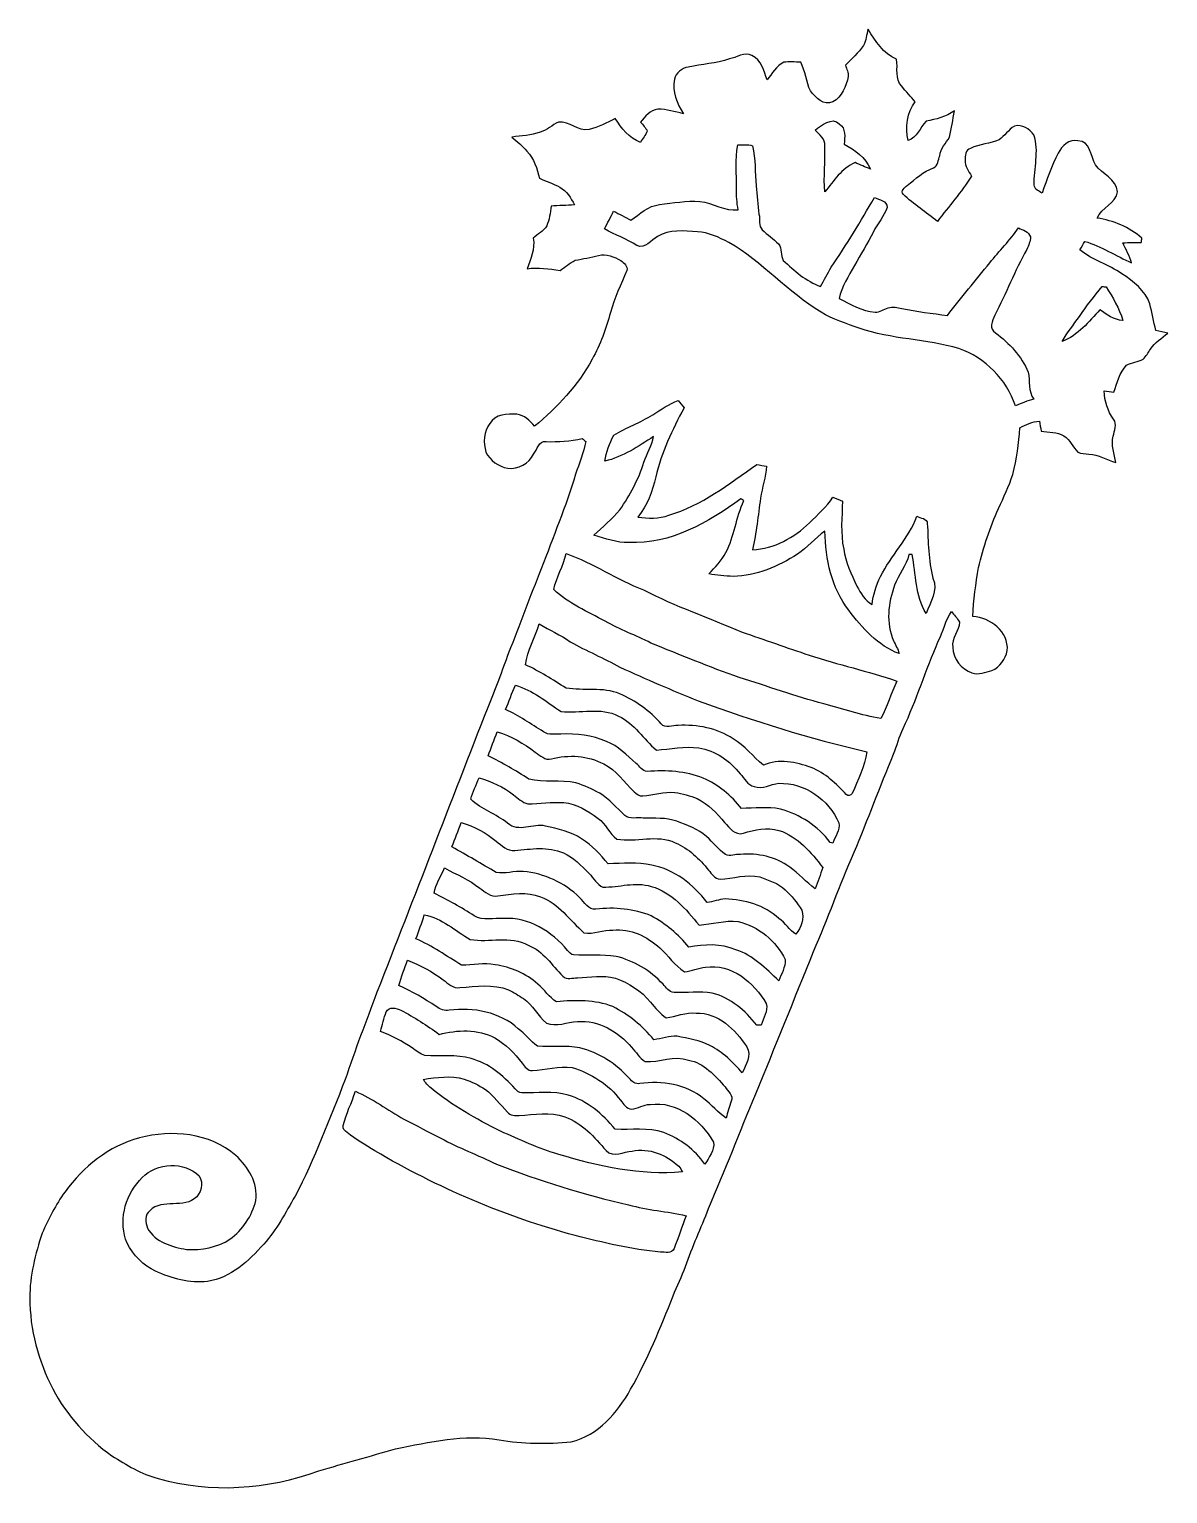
# Model space of a CAD drawing. Header units: centimetres. Extents: x -15.3 to 15.2, y -19.8 to 19.4.
import ezdxf

# ---------------------------------------------------------------- set-up
doc = ezdxf.new("R2010")
doc.units = ezdxf.units.CM
doc.header["$MEASUREMENT"] = 0
doc.layers.add('Camada 1', color=7, linetype='Continuous')

msp = doc.modelspace()

# ---------------------------------------------------------------- linework, layer by layer
at = {"layer": 'Camada 1', "color": 242}
for points, knots in [([(7.13881, 19.41265), (7.33742, 19.1015), (7.54204, 18.75613), (7.90081, 18.61079), (7.90081, 18.61079), (7.94597, 18.37267), (7.84648, 18.07739), (8.04369, 17.88724), (8.04369, 17.88724), (8.14952, 17.73802), (8.28463, 17.61419), (8.40352, 17.4759), (8.40352, 17.4759), (8.18621, 17.1831), (8.12694, 16.78728), (8.20879, 16.43627), (8.20879, 16.43627), (8.45502, 16.51388), (8.52734, 16.78305), (8.69174, 16.95097), (8.69174, 16.95097), (8.9595, 17.00283), (9.22337, 17.07303), (9.45268, 17.2279), (9.45268, 17.2279), (9.40858, 16.99436), (9.36731, 16.76047), (9.31651, 16.5287), (9.31651, 16.5287), (9.22796, 16.36324), (9.07874, 16.22707), (9.05686, 16.03022), (9.05686, 16.03022), (9.0103, 15.92051), (9.02264, 15.75223), (8.88788, 15.70813), (8.88788, 15.70813), (8.62259, 15.60407), (8.40987, 15.40898), (8.18868, 15.23541), (8.18868, 15.23541), (8.12624, 15.18038), (7.99782, 15.08442), (8.08108, 14.99764), (8.08108, 14.99764), (8.36154, 14.72635), (8.6935, 14.51504), (8.99865, 14.27303), (8.99865, 14.27303), (9.29675, 14.67767), (9.64247, 15.05091), (9.90282, 15.48095), (9.90282, 15.48095), (9.83862, 15.62135), (9.71691, 15.7413), (9.73702, 15.91063), (9.73702, 15.91063), (9.74125, 16.01858), (9.73314, 16.19038), (9.87919, 16.22354), (9.87919, 16.22354), (10.11978, 16.34525), (10.39989, 16.3449), (10.64436, 16.45355), (10.64436, 16.45355), (10.795, 16.55798), (10.89131, 16.72872), (11.05605, 16.81692), (11.05605, 16.81692), (11.26419, 16.88923), (11.45399, 16.73754), (11.57605, 16.5869), (11.57605, 16.5869), (11.7221, 16.14946), (11.57605, 15.68944), (11.58028, 15.24282), (11.58028, 15.24282), (11.59192, 15.12746), (11.71116, 15.07913), (11.80006, 15.0308), (11.80006, 15.0308), (11.92036, 15.39452), (12.04701, 15.76035), (12.22904, 16.09831), (12.22904, 16.09831), (12.32112, 16.28951), (12.52149, 16.48848), (12.75221, 16.42815), (12.75221, 16.42815), (13.09405, 16.42745), (13.09194, 16.00129), (13.22387, 15.78927), (13.22387, 15.78927), (13.39991, 15.5321), (13.78338, 15.41145), (13.81125, 15.0629), (13.81125, 15.0629), (13.77068, 14.74329), (13.37945, 14.64768), (13.2655, 14.36017), (13.2655, 14.36017), (13.70718, 14.29632), (14.12522, 14.11605), (14.46706, 13.82642), (14.46706, 13.82642), (14.46036, 13.78691), (14.45436, 13.74704), (14.44872, 13.70683), (14.44872, 13.70683), (14.28291, 13.70542), (14.11852, 13.70789), (13.95377, 13.69977), (13.95377, 13.69977), (14.0335, 13.52021), (14.14004, 13.35123), (14.18872, 13.15896), (14.18872, 13.15896), (13.77174, 13.35229), (13.37874, 13.60452), (12.9353, 13.73858), (12.9353, 13.73858), (12.89403, 13.66167), (12.85169, 13.58512), (12.8083, 13.50962), (12.8083, 13.50962), (13.14062, 13.2274), (13.577, 13.11945), (13.93119, 12.87145), (13.93119, 12.87145), (14.23846, 12.67072), (14.54961, 12.42695), (14.67485, 12.06817), (14.67485, 12.06817), (14.74047, 11.83146), (14.78209, 11.58875), (14.83466, 11.34886), (14.83466, 11.34886), (14.93873, 11.3291), (15.04915, 11.30864), (15.15463, 11.28465), (15.15463, 11.28465), (14.99693, 11.14531), (14.81032, 11.03101), (14.6939, 10.85144), (14.6939, 10.85144), (14.62652, 10.76572), (14.58313, 10.65953), (14.49917, 10.58862), (14.49917, 10.58862), (14.36052, 10.51031), (14.19437, 10.49514), (14.0529, 10.42388), (14.0529, 10.42388), (13.86452, 10.22385), (13.79961, 9.95362), (13.71459, 9.70104), (13.71459, 9.70104), (13.62816, 9.71232), (13.54137, 9.72432), (13.4553, 9.73561), (13.4553, 9.73561), (13.46129, 9.46503), (13.54808, 9.20044), (13.70577, 8.97925), (13.70577, 8.97925), (13.81125, 8.84167), (13.72623, 8.67198), (13.69801, 8.52417), (13.69801, 8.52417), (13.63345, 8.28887), (13.73046, 8.05074), (13.76327, 7.81755), (13.76327, 7.81755), (13.52585, 7.9001), (13.30184, 8.02922), (13.04572, 8.0458), (13.04572, 8.0458), (12.94906, 8.06415), (12.84287, 8.05109), (12.75503, 8.10013), (12.75503, 8.10013), (12.60898, 8.22572), (12.5476, 8.42998), (12.37968, 8.53193), (12.37968, 8.53193), (12.19306, 8.63741), (11.97398, 8.63318), (11.76796, 8.66069), (11.76796, 8.66069), (11.7535, 8.751), (11.73974, 8.84132), (11.72669, 8.93092), (11.72669, 8.93092), (11.53619, 8.91434), (11.36121, 8.8399), (11.19822, 8.74571), (11.19822, 8.74571), (11.17847, 8.32661), (11.11638, 7.90998), (11.01372, 7.50323), (11.01372, 7.50323), (10.90471, 7.19102), (10.77101, 6.88799), (10.62814, 6.59024), (10.62814, 6.59024), (10.40483, 6.08083), (10.22597, 5.55202), (10.09332, 5.01191), (10.09332, 5.01191), (10.02242, 4.57588), (9.95715, 4.13773), (9.94269, 3.69535), (9.94269, 3.69535), (10.41188, 3.67277), (10.90789, 3.29353), (10.86344, 2.78836), (10.86344, 2.78836), (10.81793, 2.56434), (10.66377, 2.34668), (10.45175, 2.25354), (10.45175, 2.25354), (10.28206, 2.21015), (10.09544, 2.12584), (9.9194, 2.19322), (9.9194, 2.19322), (9.62766, 2.28671), (9.41987, 2.56857), (9.40647, 2.87302), (9.40647, 2.87302), (9.35849, 3.1242), (9.58603, 3.30764), (9.58285, 3.55247), (9.58285, 3.55247), (9.52712, 3.65689), (9.4428, 3.74227), (9.37013, 3.83434), (9.37013, 3.83434), (9.21138, 3.58916), (9.14717, 3.29953), (9.01947, 3.03918), (9.01947, 3.03918), (8.68468, 2.26942), (8.43527, 1.46544), (8.08037, 0.7045), (8.08037, 0.7045), (7.97313, 0.48366), (7.91457, 0.24412), (7.82144, 0.01729), (7.82144, 0.01729), (7.45737, -0.85266), (7.13705, -1.74061), (6.76769, -2.60879), (6.76769, -2.60879), (6.37928, -3.48156), (6.06601, -4.38538), (5.68466, -5.26097), (5.68466, -5.26097), (5.16784, -6.53062), (4.66231, -7.80485), (4.1342, -9.06956), (4.1342, -9.06956), (3.71404, -10.09438), (3.31117, -11.12626), (2.87055, -12.14261), (2.87055, -12.14261), (2.68182, -12.66437), (2.43311, -13.1632), (2.25813, -13.6906), (2.25813, -13.6906), (2.16323, -13.96012), (2.02459, -14.2113), (1.9244, -14.47906), (1.9244, -14.47906), (1.5935, -15.33243), (1.23684, -16.18015), (0.7874, -16.97919), (0.7874, -16.97919), (0.44274, -17.61067), (-0.07655, -18.20474), (-0.8001, -18.38678), (-0.8001, -18.38678), (-1.44251, -18.44569), (-2.09479, -18.44252), (-2.73156, -18.32927), (-2.73156, -18.32927), (-3.65972, -18.17652), (-4.58964, -18.38925), (-5.49628, -18.57304), (-5.49628, -18.57304), (-6.18349, -18.76672), (-6.86999, -18.96251), (-7.55509, -19.16289), (-7.55509, -19.16289), (-8.92175, -19.65713), (-10.44645, -19.77319), (-11.8498, -19.36327), (-11.8498, -19.36327), (-12.30065, -19.25532), (-12.69435, -19.00026), (-13.08629, -18.7639), (-13.08629, -18.7639), (-13.73646, -18.29117), (-14.29632, -17.68052), (-14.67026, -16.96614), (-14.67026, -16.96614), (-15.05091, -16.21578), (-15.28939, -15.3804), (-15.27739, -14.53444), (-15.27739, -14.53444), (-15.29538, -13.94037), (-15.12711, -13.36146), (-14.9539, -12.79948), (-14.9539, -12.79948), (-14.77222, -12.42025), (-14.59336, -12.03537), (-14.3383, -11.69846), (-14.3383, -11.69846), (-13.85711, -11.01866), (-13.16284, -10.47115), (-12.35181, -10.25102), (-12.35181, -10.25102), (-11.48327, -10.02383), (-10.46974, -10.11414), (-9.77018, -10.72233), (-9.77018, -10.72233), (-9.44421, -11.02713), (-9.16517, -11.46175), (-9.23784, -11.92742), (-9.23784, -11.92742), (-9.33767, -12.33805), (-9.58356, -12.71729), (-9.92928, -12.96282), (-9.92928, -12.96282), (-10.26936, -13.17907), (-10.68811, -13.26797), (-11.0871, -13.23622), (-11.0871, -13.23622), (-11.4815, -13.17131), (-11.92812, -13.04396), (-12.1352, -12.66507), (-12.1352, -12.66507), (-12.18988, -12.51832), (-12.20999, -12.30806), (-12.071, -12.19941), (-12.071, -12.19941), (-11.73656, -11.85827), (-11.15483, -12.16766), (-10.81828, -11.83005), (-10.81828, -11.83005), (-10.67435, -11.66319), (-10.61402, -11.3538), (-10.82075, -11.20881), (-10.82075, -11.20881), (-11.27054, -10.84862), (-11.99233, -10.94669), (-12.34581, -11.39578), (-12.34581, -11.39578), (-12.75821, -11.83252), (-12.90779, -12.51056), (-12.6813, -13.07218), (-12.6813, -13.07218), (-12.50738, -13.38686), (-12.25091, -13.67084), (-11.91789, -13.81972), (-11.91789, -13.81972), (-11.48433, -14.01551), (-11.00561, -14.15203), (-10.52548, -14.09382), (-10.52548, -14.09382), (-9.90635, -13.99328), (-9.42164, -13.54914), (-9.02617, -13.09229), (-9.02617, -13.09229), (-8.67939, -12.7127), (-8.4395, -12.25479), (-8.18691, -11.81135), (-8.18691, -11.81135), (-7.65669, -10.80911), (-7.26793, -9.74125), (-6.84354, -8.69244), (-6.84354, -8.69244), (-6.58848, -7.90363), (-6.28368, -7.13211), (-5.99793, -6.35459), (-5.99793, -6.35459), (-4.99957, -3.81847), (-4.02625, -1.27212), (-3.03318, 1.26506), (-3.03318, 1.26506), (-2.82434, 1.74202), (-2.65677, 2.23626), (-2.47791, 2.72486), (-2.47791, 2.72486), (-2.16606, 3.46886), (-1.90782, 4.23369), (-1.59949, 4.97911), (-1.59949, 4.97911), (-1.28693, 5.81836), (-0.94297, 6.64704), (-0.68404, 7.50499), (-0.68404, 7.50499), (-0.58491, 7.79533), (-0.47061, 8.08214), (-0.4124, 8.38482), (-0.4124, 8.38482), (-0.44415, 8.41093), (-0.47554, 8.43668), (-0.50694, 8.46279), (-0.50694, 8.46279), (-0.82303, 8.38835), (-1.14794, 8.36895), (-1.47144, 8.38094), (-1.47144, 8.38094), (-1.66617, 8.40669), (-1.70921, 8.16328), (-1.80728, 8.04721), (-1.80728, 8.04721), (-1.93005, 7.78827), (-2.2158, 7.63446), (-2.49943, 7.66692), (-2.49943, 7.66692), (-2.74532, 7.71172), (-2.96827, 7.87294), (-3.08398, 8.0959), (-3.08398, 8.0959), (-3.14784, 8.35237), (-3.15313, 8.64976), (-2.97674, 8.8646), (-2.97674, 8.8646), (-2.84021, 9.10802), (-2.50507, 9.13871), (-2.25637, 9.10943), (-2.25637, 9.10943), (-2.04576, 9.09249), (-1.91276, 8.93269), (-1.78082, 8.78981), (-1.78082, 8.78981), (-1.17651, 9.29993), (-0.61348, 9.87884), (-0.24201, 10.58439), (-0.24201, 10.58439), (-0.01799, 10.97386), (0.13053, 11.40072), (0.25012, 11.83252), (0.25012, 11.83252), (0.35101, 12.2234), (0.53411, 12.58605), (0.68509, 12.95859), (0.68509, 12.95859), (0.72672, 13.07218), (0.60466, 13.15932), (0.52846, 13.22317), (0.52846, 13.22317), (0.35031, 13.3223), (0.13688, 13.42707), (-0.07056, 13.35934), (-0.07056, 13.35934), (-0.2734, 13.29655), (-0.48789, 13.27997), (-0.69356, 13.23093), (-0.69356, 13.23093), (-0.84208, 13.16073), (-0.96661, 13.05101), (-1.0982, 12.9547), (-1.0982, 12.9547), (-1.38994, 13.00656), (-1.68592, 13.04149), (-1.98191, 13.00621), (-1.98191, 13.00621), (-1.87501, 13.2648), (-1.76883, 13.53538), (-1.81469, 13.82183), (-1.81469, 13.82183), (-1.69721, 13.93119), (-1.54305, 14.01163), (-1.4545, 14.14992), (-1.4545, 14.14992), (-1.38818, 14.31925), (-1.35961, 14.50058), (-1.34056, 14.68085), (-1.34056, 14.68085), (-1.13171, 14.69531), (-0.92146, 14.69707), (-0.71261, 14.71542), (-0.71261, 14.71542), (-0.8068, 14.89745), (-0.92463, 15.08337), (-1.10243, 15.19167), (-1.10243, 15.19167), (-1.28164, 15.27669), (-1.46579, 15.34901), (-1.64853, 15.4245), (-1.64853, 15.4245), (-1.70639, 15.6852), (-1.80128, 15.94908), (-1.98437, 16.14946), (-1.98437, 16.14946), (-2.09903, 16.29692), (-2.25249, 16.40452), (-2.38901, 16.52905), (-2.38901, 16.52905), (-2.13395, 16.56186), (-1.87219, 16.56856), (-1.62842, 16.66169), (-1.62842, 16.66169), (-1.44851, 16.71708), (-1.30739, 16.85043), (-1.13841, 16.92945), (-1.13841, 16.92945), (-0.84702, 16.95379), (-0.62159, 16.67898), (-0.32314, 16.73048), (-0.32314, 16.73048), (-0.07549, 16.79081), (0.15593, 16.90864), (0.37959, 17.02964), (0.37959, 17.02964), (0.54187, 16.76082), (0.75283, 16.50859), (1.05163, 16.38723), (1.05163, 16.38723), (1.11231, 16.48672), (1.18851, 16.57879), (1.23578, 16.68639), (1.23578, 16.68639), (1.19592, 16.78058), (1.11901, 16.85113), (1.05269, 16.92592), (1.05269, 16.92592), (1.1751, 17.0755), (1.31445, 17.25507), (1.51977, 17.27412), (1.51977, 17.27412), (1.75154, 17.27306), (1.97661, 17.20638), (2.20027, 17.15417), (2.20027, 17.15417), (2.02847, 17.42616), (1.89054, 17.74895), (1.96286, 18.07563), (1.96286, 18.07563), (1.9939, 18.25272), (2.16253, 18.3709), (2.3308, 18.40159), (2.3308, 18.40159), (2.69593, 18.48379), (3.07622, 18.49332), (3.43217, 18.6182), (3.43217, 18.6182), (3.62444, 18.65453), (3.83469, 18.81152), (4.03401, 18.71168), (4.03401, 18.71168), (4.28942, 18.60021), (4.35434, 18.29223), (4.43865, 18.05622), (4.43865, 18.05622), (4.57694, 18.22027), (4.68277, 18.43652), (4.88456, 18.53353), (4.88456, 18.53353), (5.03449, 18.54165), (5.18654, 18.53812), (5.33753, 18.53353), (5.33753, 18.53353), (5.467, 18.29117), (5.48569, 18.01107), (5.59647, 17.76271), (5.59647, 17.76271), (5.74252, 17.59126), (5.95348, 17.35278), (6.20007, 17.46955), (6.20007, 17.46955), (6.43961, 17.61243), (6.55391, 17.88548), (6.61141, 18.14583), (6.61141, 18.14583), (6.62093, 18.25307), (6.56696, 18.35185), (6.53415, 18.45063), (6.53415, 18.45063), (6.69361, 18.62772), (6.88481, 18.77942), (7.01851, 18.97874), (7.01851, 18.97874), (7.09013, 19.11173), (7.09577, 19.26943), (7.13881, 19.41265), (7.13881, 19.41265), (7.13881, 19.41265), (7.13881, 19.41265), (7.13881, 19.41265)], [0, 0, 0, 0, 0.00671141, 0.00671141, 0.00671141, 0.00671141, 0.01342282, 0.01342282, 0.01342282, 0.01342282, 0.02013423, 0.02013423, 0.02013423, 0.02013423, 0.02684564, 0.02684564, 0.02684564, 0.02684564, 0.03355705, 0.03355705, 0.03355705, 0.03355705, 0.04026846, 0.04026846, 0.04026846, 0.04026846, 0.04697987, 0.04697987, 0.04697987, 0.04697987, 0.05369128, 0.05369128, 0.05369128, 0.05369128, 0.06040268, 0.06040268, 0.06040268, 0.06040268, 0.06711409, 0.06711409, 0.06711409, 0.06711409, 0.0738255, 0.0738255, 0.0738255, 0.0738255, 0.08053691, 0.08053691, 0.08053691, 0.08053691, 0.08724832, 0.08724832, 0.08724832, 0.08724832, 0.09395973, 0.09395973, 0.09395973, 0.09395973, 0.10067114, 0.10067114, 0.10067114, 0.10067114, 0.10738255, 0.10738255, 0.10738255, 0.10738255, 0.11409396, 0.11409396, 0.11409396, 0.11409396, 0.12080537, 0.12080537, 0.12080537, 0.12080537, 0.12751678, 0.12751678, 0.12751678, 0.12751678, 0.13422819, 0.13422819, 0.13422819, 0.13422819, 0.1409396, 0.1409396, 0.1409396, 0.1409396, 0.14765101, 0.14765101, 0.14765101, 0.14765101, 0.15436242, 0.15436242, 0.15436242, 0.15436242, 0.16107383, 0.16107383, 0.16107383, 0.16107383, 0.16778523, 0.16778523, 0.16778523, 0.16778523, 0.17449664, 0.17449664, 0.17449664, 0.17449664, 0.18120805, 0.18120805, 0.18120805, 0.18120805, 0.18791946, 0.18791946, 0.18791946, 0.18791946, 0.19463087, 0.19463087, 0.19463087, 0.19463087, 0.20134228, 0.20134228, 0.20134228, 0.20134228, 0.20805369, 0.20805369, 0.20805369, 0.20805369, 0.2147651, 0.2147651, 0.2147651, 0.2147651, 0.22147651, 0.22147651, 0.22147651, 0.22147651, 0.22818792, 0.22818792, 0.22818792, 0.22818792, 0.23489933, 0.23489933, 0.23489933, 0.23489933, 0.24161074, 0.24161074, 0.24161074, 0.24161074, 0.24832215, 0.24832215, 0.24832215, 0.24832215, 0.25503356, 0.25503356, 0.25503356, 0.25503356, 0.26174497, 0.26174497, 0.26174497, 0.26174497, 0.26845638, 0.26845638, 0.26845638, 0.26845638, 0.27516779, 0.27516779, 0.27516779, 0.27516779, 0.28187919, 0.28187919, 0.28187919, 0.28187919, 0.2885906, 0.2885906, 0.2885906, 0.2885906, 0.29530201, 0.29530201, 0.29530201, 0.29530201, 0.30201342, 0.30201342, 0.30201342, 0.30201342, 0.30872483, 0.30872483, 0.30872483, 0.30872483, 0.31543624, 0.31543624, 0.31543624, 0.31543624, 0.32214765, 0.32214765, 0.32214765, 0.32214765, 0.32885906, 0.32885906, 0.32885906, 0.32885906, 0.33557047, 0.33557047, 0.33557047, 0.33557047, 0.34228188, 0.34228188, 0.34228188, 0.34228188, 0.34899329, 0.34899329, 0.34899329, 0.34899329, 0.3557047, 0.3557047, 0.3557047, 0.3557047, 0.36241611, 0.36241611, 0.36241611, 0.36241611, 0.36912752, 0.36912752, 0.36912752, 0.36912752, 0.37583893, 0.37583893, 0.37583893, 0.37583893, 0.38255034, 0.38255034, 0.38255034, 0.38255034, 0.38926174, 0.38926174, 0.38926174, 0.38926174, 0.39597315, 0.39597315, 0.39597315, 0.39597315, 0.40268456, 0.40268456, 0.40268456, 0.40268456, 0.40939597, 0.40939597, 0.40939597, 0.40939597, 0.41610738, 0.41610738, 0.41610738, 0.41610738, 0.42281879, 0.42281879, 0.42281879, 0.42281879, 0.4295302, 0.4295302, 0.4295302, 0.4295302, 0.43624161, 0.43624161, 0.43624161, 0.43624161, 0.44295302, 0.44295302, 0.44295302, 0.44295302, 0.44966443, 0.44966443, 0.44966443, 0.44966443, 0.45637584, 0.45637584, 0.45637584, 0.45637584, 0.46308725, 0.46308725, 0.46308725, 0.46308725, 0.46979866, 0.46979866, 0.46979866, 0.46979866, 0.47651007, 0.47651007, 0.47651007, 0.47651007, 0.48322148, 0.48322148, 0.48322148, 0.48322148, 0.48993289, 0.48993289, 0.48993289, 0.48993289, 0.4966443, 0.4966443, 0.4966443, 0.4966443, 0.5033557, 0.5033557, 0.5033557, 0.5033557, 0.51006711, 0.51006711, 0.51006711, 0.51006711, 0.51677852, 0.51677852, 0.51677852, 0.51677852, 0.52348993, 0.52348993, 0.52348993, 0.52348993, 0.53020134, 0.53020134, 0.53020134, 0.53020134, 0.53691275, 0.53691275, 0.53691275, 0.53691275, 0.54362416, 0.54362416, 0.54362416, 0.54362416, 0.55033557, 0.55033557, 0.55033557, 0.55033557, 0.55704698, 0.55704698, 0.55704698, 0.55704698, 0.56375839, 0.56375839, 0.56375839, 0.56375839, 0.5704698, 0.5704698, 0.5704698, 0.5704698, 0.57718121, 0.57718121, 0.57718121, 0.57718121, 0.58389262, 0.58389262, 0.58389262, 0.58389262, 0.59060403, 0.59060403, 0.59060403, 0.59060403, 0.59731544, 0.59731544, 0.59731544, 0.59731544, 0.60402685, 0.60402685, 0.60402685, 0.60402685, 0.61073826, 0.61073826, 0.61073826, 0.61073826, 0.61744966, 0.61744966, 0.61744966, 0.61744966, 0.62416107, 0.62416107, 0.62416107, 0.62416107, 0.63087248, 0.63087248, 0.63087248, 0.63087248, 0.63758389, 0.63758389, 0.63758389, 0.63758389, 0.6442953, 0.6442953, 0.6442953, 0.6442953, 0.65100671, 0.65100671, 0.65100671, 0.65100671, 0.65771812, 0.65771812, 0.65771812, 0.65771812, 0.66442953, 0.66442953, 0.66442953, 0.66442953, 0.67114094, 0.67114094, 0.67114094, 0.67114094, 0.67785235, 0.67785235, 0.67785235, 0.67785235, 0.68456376, 0.68456376, 0.68456376, 0.68456376, 0.69127517, 0.69127517, 0.69127517, 0.69127517, 0.69798658, 0.69798658, 0.69798658, 0.69798658, 0.70469799, 0.70469799, 0.70469799, 0.70469799, 0.7114094, 0.7114094, 0.7114094, 0.7114094, 0.71812081, 0.71812081, 0.71812081, 0.71812081, 0.72483221, 0.72483221, 0.72483221, 0.72483221, 0.73154362, 0.73154362, 0.73154362, 0.73154362, 0.73825503, 0.73825503, 0.73825503, 0.73825503, 0.74496644, 0.74496644, 0.74496644, 0.74496644, 0.75167785, 0.75167785, 0.75167785, 0.75167785, 0.75838926, 0.75838926, 0.75838926, 0.75838926, 0.76510067, 0.76510067, 0.76510067, 0.76510067, 0.77181208, 0.77181208, 0.77181208, 0.77181208, 0.77852349, 0.77852349, 0.77852349, 0.77852349, 0.7852349, 0.7852349, 0.7852349, 0.7852349, 0.79194631, 0.79194631, 0.79194631, 0.79194631, 0.79865772, 0.79865772, 0.79865772, 0.79865772, 0.80536913, 0.80536913, 0.80536913, 0.80536913, 0.81208054, 0.81208054, 0.81208054, 0.81208054, 0.81879195, 0.81879195, 0.81879195, 0.81879195, 0.82550336, 0.82550336, 0.82550336, 0.82550336, 0.83221477, 0.83221477, 0.83221477, 0.83221477, 0.83892617, 0.83892617, 0.83892617, 0.83892617, 0.84563758, 0.84563758, 0.84563758, 0.84563758, 0.85234899, 0.85234899, 0.85234899, 0.85234899, 0.8590604, 0.8590604, 0.8590604, 0.8590604, 0.86577181, 0.86577181, 0.86577181, 0.86577181, 0.87248322, 0.87248322, 0.87248322, 0.87248322, 0.87919463, 0.87919463, 0.87919463, 0.87919463, 0.88590604, 0.88590604, 0.88590604, 0.88590604, 0.89261745, 0.89261745, 0.89261745, 0.89261745, 0.89932886, 0.89932886, 0.89932886, 0.89932886, 0.90604027, 0.90604027, 0.90604027, 0.90604027, 0.91275168, 0.91275168, 0.91275168, 0.91275168, 0.91946309, 0.91946309, 0.91946309, 0.91946309, 0.9261745, 0.9261745, 0.9261745, 0.9261745, 0.93288591, 0.93288591, 0.93288591, 0.93288591, 0.93959732, 0.93959732, 0.93959732, 0.93959732, 0.94630872, 0.94630872, 0.94630872, 0.94630872, 0.95302013, 0.95302013, 0.95302013, 0.95302013, 0.95973154, 0.95973154, 0.95973154, 0.95973154, 0.96644295, 0.96644295, 0.96644295, 0.96644295, 0.97315436, 0.97315436, 0.97315436, 0.97315436, 0.97986577, 0.97986577, 0.97986577, 0.97986577, 0.98657718, 0.98657718, 0.98657718, 0.98657718, 1, 1, 1, 1]), ([(5.72135, 16.71637), (5.84094, 16.59572), (5.99687, 16.48354), (5.9817, 16.28704), (5.9817, 16.28704), (5.99722, 15.88029), (5.94607, 15.47142), (5.98417, 15.06396), (5.98417, 15.06396), (6.22265, 15.35324), (6.43043, 15.69367), (6.79344, 15.84501), (6.79344, 15.84501), (6.9282, 15.78539), (7.06332, 15.7226), (7.20302, 15.67356), (7.20302, 15.67356), (7.06896, 15.97942), (6.79027, 16.18968), (6.49887, 16.33432), (6.49887, 16.33432), (6.51898, 16.5227), (6.55179, 16.75941), (6.37081, 16.88465), (6.37081, 16.88465), (6.17361, 17.08926), (5.89174, 16.82256), (5.72135, 16.71637), (5.72135, 16.71637), (5.72135, 16.71637), (5.72135, 16.71637), (5.72135, 16.71637)], [0, 0, 0, 0, 0.11111111, 0.11111111, 0.11111111, 0.11111111, 0.22222222, 0.22222222, 0.22222222, 0.22222222, 0.33333333, 0.33333333, 0.33333333, 0.33333333, 0.44444444, 0.44444444, 0.44444444, 0.44444444, 0.55555556, 0.55555556, 0.55555556, 0.55555556, 0.66666667, 0.66666667, 0.66666667, 0.66666667, 0.77777778, 0.77777778, 0.77777778, 0.77777778, 1, 1, 1, 1]), ([(3.65266, 16.31668), (3.58211, 15.93074), (3.62726, 15.53774), (3.61809, 15.14828), (3.61809, 15.14828), (3.61315, 14.95919), (3.63396, 14.7708), (3.66324, 14.58418), (3.66324, 14.58418), (3.30941, 14.53197), (2.99226, 14.77398), (2.64407, 14.80397), (2.64407, 14.80397), (2.28106, 14.83254), (1.92299, 14.76481), (1.56457, 14.72247), (1.56457, 14.72247), (1.2633, 14.69002), (1.03082, 14.46918), (0.79481, 14.3009), (0.79481, 14.3009), (0.64382, 14.38875), (0.48895, 14.46883), (0.33232, 14.54573), (0.33232, 14.54573), (0.25682, 14.38416), (0.1711, 14.22823), (0.08925, 14.06984), (0.08925, 14.06984), (0.37712, 13.91779), (0.68157, 13.7989), (0.95744, 13.62392), (0.95744, 13.62392), (1.18463, 13.52832), (1.33209, 13.77738), (1.51095, 13.86558), (1.51095, 13.86558), (1.82421, 14.07477), (2.21968, 14.00986), (2.57457, 13.99716), (2.57457, 13.99716), (2.87408, 13.9767), (3.15066, 13.84547), (3.41489, 13.71177), (3.41489, 13.71177), (4.31341, 13.19071), (4.99216, 12.37192), (5.88574, 11.84345), (5.88574, 11.84345), (6.19972, 11.64766), (6.55884, 11.545), (6.90174, 11.41377), (6.90174, 11.41377), (7.7657, 11.11779), (8.69632, 11.12273), (9.57015, 10.86873), (9.57015, 10.86873), (10.27536, 10.62496), (10.84474, 10.0464), (11.08216, 9.33873), (11.08216, 9.33873), (11.24444, 9.4047), (11.40636, 9.47208), (11.57675, 9.51618), (11.57675, 9.51618), (11.4106, 9.72326), (11.47339, 9.9949), (11.4233, 10.2369), (11.4233, 10.2369), (11.24973, 10.67012), (10.91424, 11.0109), (10.5477, 11.28889), (10.5477, 11.28889), (10.37343, 11.39402), (10.45457, 11.61274), (10.53006, 11.75985), (10.53006, 11.75985), (10.82887, 12.34017), (11.06523, 12.95153), (11.3852, 13.52127), (11.3852, 13.52127), (11.43882, 13.62569), (11.47551, 13.7414), (11.48539, 13.85852), (11.48539, 13.85852), (11.43635, 13.99716), (11.27901, 14.03985), (11.16012, 14.09912), (11.16012, 14.09912), (10.94105, 13.7608), (10.6433, 13.48422), (10.39812, 13.16602), (10.39812, 13.16602), (10.01959, 12.69471), (9.62342, 12.23715), (9.26253, 11.75244), (9.26253, 11.75244), (8.85649, 11.81206), (8.44797, 11.85615), (8.04686, 11.94223), (8.04686, 11.94223), (7.92656, 11.96904), (7.79992, 11.99621), (7.67821, 11.9574), (7.67821, 11.9574), (7.55756, 11.92812), (7.45384, 11.83605), (7.32614, 11.83957), (7.32614, 11.83957), (6.97724, 11.87238), (6.66891, 12.05371), (6.36341, 12.2107), (6.36341, 12.2107), (6.42937, 12.53314), (6.62411, 12.80125), (6.77333, 13.0877), (6.77333, 13.0877), (6.93879, 13.39215), (7.12964, 13.68213), (7.28204, 13.99364), (7.28204, 13.99364), (7.38717, 14.22012), (7.5759, 14.40427), (7.64716, 14.64522), (7.64716, 14.64522), (7.65598, 14.82302), (7.4355, 14.85441), (7.30991, 14.90909), (7.30991, 14.90909), (6.94196, 14.27797), (6.56484, 13.65109), (6.15703, 13.04502), (6.15703, 13.04502), (6.06213, 12.87286), (5.96089, 12.70388), (5.87057, 12.52925), (5.87057, 12.52925), (5.48217, 12.67425), (5.16537, 12.948), (4.8708, 13.22952), (4.8708, 13.22952), (4.79178, 13.36181), (4.84999, 13.54702), (4.7438, 13.66873), (4.7438, 13.66873), (4.60939, 13.80666), (4.44853, 13.91497), (4.31059, 14.04867), (4.31059, 14.04867), (4.19876, 14.15203), (4.26226, 14.33265), (4.22204, 14.46177), (4.22204, 14.46177), (4.20088, 14.71612), (4.16983, 14.96977), (4.14584, 15.22412), (4.14584, 15.22412), (4.11233, 15.58043), (4.13314, 15.9445), (4.05271, 16.29551), (4.05271, 16.29551), (3.92501, 16.34243), (3.78495, 16.31421), (3.65266, 16.31668), (3.65266, 16.31668), (3.65266, 16.31668), (3.65266, 16.31668), (3.65266, 16.31668)], [0, 0, 0, 0, 0.02325581, 0.02325581, 0.02325581, 0.02325581, 0.04651163, 0.04651163, 0.04651163, 0.04651163, 0.06976744, 0.06976744, 0.06976744, 0.06976744, 0.09302326, 0.09302326, 0.09302326, 0.09302326, 0.11627907, 0.11627907, 0.11627907, 0.11627907, 0.13953488, 0.13953488, 0.13953488, 0.13953488, 0.1627907, 0.1627907, 0.1627907, 0.1627907, 0.18604651, 0.18604651, 0.18604651, 0.18604651, 0.20930233, 0.20930233, 0.20930233, 0.20930233, 0.23255814, 0.23255814, 0.23255814, 0.23255814, 0.25581395, 0.25581395, 0.25581395, 0.25581395, 0.27906977, 0.27906977, 0.27906977, 0.27906977, 0.30232558, 0.30232558, 0.30232558, 0.30232558, 0.3255814, 0.3255814, 0.3255814, 0.3255814, 0.34883721, 0.34883721, 0.34883721, 0.34883721, 0.37209302, 0.37209302, 0.37209302, 0.37209302, 0.39534884, 0.39534884, 0.39534884, 0.39534884, 0.41860465, 0.41860465, 0.41860465, 0.41860465, 0.44186047, 0.44186047, 0.44186047, 0.44186047, 0.46511628, 0.46511628, 0.46511628, 0.46511628, 0.48837209, 0.48837209, 0.48837209, 0.48837209, 0.51162791, 0.51162791, 0.51162791, 0.51162791, 0.53488372, 0.53488372, 0.53488372, 0.53488372, 0.55813953, 0.55813953, 0.55813953, 0.55813953, 0.58139535, 0.58139535, 0.58139535, 0.58139535, 0.60465116, 0.60465116, 0.60465116, 0.60465116, 0.62790698, 0.62790698, 0.62790698, 0.62790698, 0.65116279, 0.65116279, 0.65116279, 0.65116279, 0.6744186, 0.6744186, 0.6744186, 0.6744186, 0.69767442, 0.69767442, 0.69767442, 0.69767442, 0.72093023, 0.72093023, 0.72093023, 0.72093023, 0.74418605, 0.74418605, 0.74418605, 0.74418605, 0.76744186, 0.76744186, 0.76744186, 0.76744186, 0.79069767, 0.79069767, 0.79069767, 0.79069767, 0.81395349, 0.81395349, 0.81395349, 0.81395349, 0.8372093, 0.8372093, 0.8372093, 0.8372093, 0.86046512, 0.86046512, 0.86046512, 0.86046512, 0.88372093, 0.88372093, 0.88372093, 0.88372093, 0.90697674, 0.90697674, 0.90697674, 0.90697674, 0.93023256, 0.93023256, 0.93023256, 0.93023256, 0.95348837, 0.95348837, 0.95348837, 0.95348837, 1, 1, 1, 1]), ([(12.79313, 11.72915), (12.64179, 11.50338), (12.45517, 11.30124), (12.33205, 11.05711), (12.33205, 11.05711), (12.75009, 11.22292), (13.04819, 11.58346), (13.34205, 11.90907), (13.34205, 11.90907), (13.52938, 11.78066), (13.71459, 11.62932), (13.95518, 11.6212), (13.95518, 11.6212), (13.85605, 11.944), (13.69095, 12.23857), (13.50645, 12.51902), (13.50645, 12.51902), (13.48034, 12.52149), (13.42849, 12.52608), (13.40273, 12.52855), (13.40273, 12.52855), (13.19283, 12.26714), (12.9801, 12.0082), (12.79313, 11.72915), (12.79313, 11.72915), (12.79313, 11.72915), (12.79313, 11.72915), (12.79313, 11.72915)], [0, 0, 0, 0, 0.125, 0.125, 0.125, 0.125, 0.25, 0.25, 0.25, 0.25, 0.375, 0.375, 0.375, 0.375, 0.5, 0.5, 0.5, 0.5, 0.625, 0.625, 0.625, 0.625, 0.75, 0.75, 0.75, 0.75, 1, 1, 1, 1]), ([(1.38042, 9.09849), (1.04987, 8.88471), (0.67169, 8.75877), (0.33902, 8.54922), (0.33902, 8.54922), (0.21272, 8.3372), (0.14817, 8.09519), (0.0956, 7.85565), (0.0956, 7.85565), (0.57891, 7.96784), (0.99448, 8.24865), (1.4037, 8.51605), (1.4037, 8.51605), (1.35961, 8.27229), (1.21849, 8.06168), (1.14335, 7.82779), (1.14335, 7.82779), (1.00224, 7.37094), (0.77541, 6.94478), (0.49918, 6.55567), (0.49918, 6.55567), (0.29492, 6.30132), (0.03563, 6.09953), (-0.19614, 5.87199), (-0.19614, 5.87199), (0.10866, 5.77779), (0.41592, 5.67337), (0.74013, 5.67796), (0.74013, 5.67796), (1.85773, 5.62963), (2.86808, 6.2103), (3.73909, 6.84742), (3.73909, 6.84742), (3.7592, 6.83542), (3.79906, 6.81143), (3.81917, 6.79944), (3.81917, 6.79944), (3.60504, 6.35564), (3.57011, 5.84623), (3.33622, 5.41091), (3.33622, 5.41091), (3.22439, 5.19007), (3.04659, 5.01756), (2.87796, 4.84152), (2.87796, 4.84152), (3.09386, 4.80236), (3.31223, 4.78402), (3.53166, 4.77344), (3.53166, 4.77344), (4.15008, 4.7879), (4.73816, 5.03872), (5.25145, 5.36857), (5.25145, 5.36857), (5.5245, 5.53861), (5.715, 5.80778), (5.98487, 5.97923), (5.98487, 5.97923), (6.00569, 5.2391), (6.15491, 4.46546), (6.62199, 3.87068), (6.62199, 3.87068), (6.97865, 3.39654), (7.40269, 2.91677), (7.97278, 2.70616), (7.97278, 2.70616), (7.93538, 2.82716), (7.87929, 2.94076), (7.82073, 3.05294), (7.82073, 3.05294), (7.61224, 3.52496), (7.67962, 4.06153), (7.8486, 4.53425), (7.8486, 4.53425), (7.95937, 4.81753), (8.15904, 5.05777), (8.23489, 5.35587), (8.23489, 5.35587), (8.25712, 5.35728), (8.30157, 5.36046), (8.32379, 5.36187), (8.32379, 5.36187), (8.41904, 4.83482), (8.40246, 4.2545), (8.69174, 3.78319), (8.69174, 3.78319), (8.8071, 4.08517), (9.01876, 4.38961), (8.87518, 4.7244), (8.87518, 4.7244), (8.74677, 5.20136), (8.75524, 5.69877), (8.72455, 6.18702), (8.72455, 6.18702), (8.72737, 6.32989), (8.53122, 6.32883), (8.44832, 6.38246), (8.44832, 6.38246), (8.2236, 5.78626), (7.75229, 5.33153), (7.47042, 4.76638), (7.47042, 4.76638), (7.35259, 4.53425), (7.2838, 4.28061), (7.24676, 4.02378), (7.24676, 4.02378), (7.05238, 4.12609), (6.94866, 4.32964), (6.84354, 4.51167), (6.84354, 4.51167), (6.68902, 4.82671), (6.53838, 5.15161), (6.48829, 5.50263), (6.48829, 5.50263), (6.39762, 5.92384), (6.44031, 6.35811), (6.45971, 6.78427), (6.45971, 6.78427), (6.37434, 6.82519), (6.28332, 6.86223), (6.19654, 6.89681), (6.19654, 6.89681), (6.03391, 6.62799), (5.79296, 6.42796), (5.57495, 6.20748), (5.57495, 6.20748), (5.16678, 5.80743), (4.62739, 5.51356), (4.04812, 5.48534), (4.04812, 5.48534), (4.15784, 5.93831), (4.19488, 6.40327), (4.26261, 6.86329), (4.26261, 6.86329), (4.30495, 7.15292), (4.40549, 7.43126), (4.42771, 7.72407), (4.42771, 7.72407), (4.33917, 7.73783), (4.25132, 7.75123), (4.16384, 7.76464), (4.16384, 7.76464), (3.41983, 7.25029), (2.68746, 6.67032), (1.80834, 6.40821), (1.80834, 6.40821), (1.54552, 6.31261), (1.25483, 6.3246), (0.98178, 6.36129), (0.98178, 6.36129), (1.23578, 6.67067), (1.37231, 7.04991), (1.46262, 7.4355), (1.46262, 7.4355), (1.61784, 8.08567), (1.89512, 8.69844), (2.22003, 9.28017), (2.22003, 9.28017), (2.18087, 9.33027), (2.10326, 9.4301), (2.0641, 9.47984), (2.0641, 9.47984), (1.82174, 9.38071), (1.59773, 9.24278), (1.38042, 9.09849), (1.38042, 9.09849), (1.38042, 9.09849), (1.38042, 9.09849), (1.38042, 9.09849)], [0, 0, 0, 0, 0.02325581, 0.02325581, 0.02325581, 0.02325581, 0.04651163, 0.04651163, 0.04651163, 0.04651163, 0.06976744, 0.06976744, 0.06976744, 0.06976744, 0.09302326, 0.09302326, 0.09302326, 0.09302326, 0.11627907, 0.11627907, 0.11627907, 0.11627907, 0.13953488, 0.13953488, 0.13953488, 0.13953488, 0.1627907, 0.1627907, 0.1627907, 0.1627907, 0.18604651, 0.18604651, 0.18604651, 0.18604651, 0.20930233, 0.20930233, 0.20930233, 0.20930233, 0.23255814, 0.23255814, 0.23255814, 0.23255814, 0.25581395, 0.25581395, 0.25581395, 0.25581395, 0.27906977, 0.27906977, 0.27906977, 0.27906977, 0.30232558, 0.30232558, 0.30232558, 0.30232558, 0.3255814, 0.3255814, 0.3255814, 0.3255814, 0.34883721, 0.34883721, 0.34883721, 0.34883721, 0.37209302, 0.37209302, 0.37209302, 0.37209302, 0.39534884, 0.39534884, 0.39534884, 0.39534884, 0.41860465, 0.41860465, 0.41860465, 0.41860465, 0.44186047, 0.44186047, 0.44186047, 0.44186047, 0.46511628, 0.46511628, 0.46511628, 0.46511628, 0.48837209, 0.48837209, 0.48837209, 0.48837209, 0.51162791, 0.51162791, 0.51162791, 0.51162791, 0.53488372, 0.53488372, 0.53488372, 0.53488372, 0.55813953, 0.55813953, 0.55813953, 0.55813953, 0.58139535, 0.58139535, 0.58139535, 0.58139535, 0.60465116, 0.60465116, 0.60465116, 0.60465116, 0.62790698, 0.62790698, 0.62790698, 0.62790698, 0.65116279, 0.65116279, 0.65116279, 0.65116279, 0.6744186, 0.6744186, 0.6744186, 0.6744186, 0.69767442, 0.69767442, 0.69767442, 0.69767442, 0.72093023, 0.72093023, 0.72093023, 0.72093023, 0.74418605, 0.74418605, 0.74418605, 0.74418605, 0.76744186, 0.76744186, 0.76744186, 0.76744186, 0.79069767, 0.79069767, 0.79069767, 0.79069767, 0.81395349, 0.81395349, 0.81395349, 0.81395349, 0.8372093, 0.8372093, 0.8372093, 0.8372093, 0.86046512, 0.86046512, 0.86046512, 0.86046512, 0.88372093, 0.88372093, 0.88372093, 0.88372093, 0.90697674, 0.90697674, 0.90697674, 0.90697674, 0.93023256, 0.93023256, 0.93023256, 0.93023256, 0.95348837, 0.95348837, 0.95348837, 0.95348837, 1, 1, 1, 1]), ([(-0.93345, 5.38551), (-1.01388, 5.05248), (-1.19415, 4.75368), (-1.26753, 4.41925), (-1.26753, 4.41925), (-0.87207, 4.04954), (-0.36124, 3.82834), (0.11183, 3.57152), (0.11183, 3.57152), (0.50377, 3.34892), (0.92851, 3.1944), (1.32927, 2.98873), (1.32927, 2.98873), (2.11384, 2.67159), (2.8956, 2.34597), (3.69535, 2.06904), (3.69535, 2.06904), (4.451, 1.83691), (5.19218, 1.55822), (5.95947, 1.3649), (5.95947, 1.3649), (6.46254, 1.21638), (6.96666, 1.06433), (7.48277, 0.96626), (7.48277, 0.96626), (7.65351, 1.2887), (7.75194, 1.64218), (7.91034, 1.97026), (7.91034, 1.97026), (7.14057, 2.24402), (6.3373, 2.40242), (5.56436, 2.66665), (5.56436, 2.66665), (4.96288, 2.8642), (4.36845, 3.08187), (3.76837, 3.28401), (3.76837, 3.28401), (2.8889, 3.65901), (1.98402, 3.97722), (1.1303, 4.41149), (1.1303, 4.41149), (0.41698, 4.68242), (-0.21343, 5.13221), (-0.93345, 5.38551), (-0.93345, 5.38551), (-0.93345, 5.38551), (-0.93345, 5.38551), (-0.93345, 5.38551)], [0, 0, 0, 0, 0.07692308, 0.07692308, 0.07692308, 0.07692308, 0.15384615, 0.15384615, 0.15384615, 0.15384615, 0.23076923, 0.23076923, 0.23076923, 0.23076923, 0.30769231, 0.30769231, 0.30769231, 0.30769231, 0.38461538, 0.38461538, 0.38461538, 0.38461538, 0.46153846, 0.46153846, 0.46153846, 0.46153846, 0.53846154, 0.53846154, 0.53846154, 0.53846154, 0.61538462, 0.61538462, 0.61538462, 0.61538462, 0.69230769, 0.69230769, 0.69230769, 0.69230769, 0.76923077, 0.76923077, 0.76923077, 0.76923077, 0.84615385, 0.84615385, 0.84615385, 0.84615385, 1, 1, 1, 1]), ([(-1.65382, 3.4992), (-1.78576, 3.13796), (-1.9625, 2.78941), (-2.02424, 2.40665), (-2.02424, 2.40665), (-1.64218, 2.23414), (-1.29117, 2.00695), (-0.93945, 1.78188), (-0.93945, 1.78188), (-0.46637, 1.70074), (0.04233, 1.82174), (0.50094, 1.62983), (0.50094, 1.62983), (0.91934, 1.44321), (1.30246, 1.17334), (1.60655, 0.82973), (1.60655, 0.82973), (1.71909, 0.68615), (1.90712, 0.78528), (2.05987, 0.78599), (2.05987, 0.78599), (2.56893, 0.80786), (3.10233, 0.72002), (3.52813, 0.42369), (3.52813, 0.42369), (3.84457, 0.24342), (4.06682, -0.04798), (4.33987, -0.28081), (4.33987, -0.28081), (4.74945, -0.09878), (5.21406, -0.19438), (5.61799, -0.34149), (5.61799, -0.34149), (5.99652, -0.48613), (6.28191, -0.77823), (6.55779, -1.06257), (6.55779, -1.06257), (6.60012, -1.11725), (6.68091, -1.09255), (6.71054, -1.03752), (6.71054, -1.03752), (6.8774, -0.67874), (7.04391, -0.31221), (7.10459, 0.0822), (7.10459, 0.0822), (5.57459, 0.43568), (4.07176, 0.90382), (2.59821, 1.44568), (2.59821, 1.44568), (1.89054, 1.7212), (1.19874, 2.03376), (0.50412, 2.33962), (0.50412, 2.33962), (0.07338, 2.59151), (-0.39299, 2.7746), (-0.82479, 3.02401), (-0.82479, 3.02401), (-1.0855, 3.20887), (-1.38077, 3.33446), (-1.65382, 3.4992), (-1.65382, 3.4992), (-1.65382, 3.4992), (-1.65382, 3.4992), (-1.65382, 3.4992)], [0, 0, 0, 0, 0.05882353, 0.05882353, 0.05882353, 0.05882353, 0.11764706, 0.11764706, 0.11764706, 0.11764706, 0.17647059, 0.17647059, 0.17647059, 0.17647059, 0.23529412, 0.23529412, 0.23529412, 0.23529412, 0.29411765, 0.29411765, 0.29411765, 0.29411765, 0.35294118, 0.35294118, 0.35294118, 0.35294118, 0.41176471, 0.41176471, 0.41176471, 0.41176471, 0.47058824, 0.47058824, 0.47058824, 0.47058824, 0.52941176, 0.52941176, 0.52941176, 0.52941176, 0.58823529, 0.58823529, 0.58823529, 0.58823529, 0.64705882, 0.64705882, 0.64705882, 0.64705882, 0.70588235, 0.70588235, 0.70588235, 0.70588235, 0.76470588, 0.76470588, 0.76470588, 0.76470588, 0.82352941, 0.82352941, 0.82352941, 0.82352941, 0.88235294, 0.88235294, 0.88235294, 0.88235294, 1, 1, 1, 1]), ([(-2.29129, 1.85879), (-2.38619, 1.64606), (-2.4705, 1.4284), (-2.55376, 1.21073), (-2.55376, 1.21073), (-2.19639, 1.04599), (-1.87325, 0.82056), (-1.53776, 0.61701), (-1.53776, 0.61701), (-1.40511, 0.51223), (-1.22908, 0.56444), (-1.07456, 0.55421), (-1.07456, 0.55421), (-0.66216, 0.57079), (-0.23918, 0.52035), (0.14252, 0.35631), (0.14252, 0.35631), (0.45473, 0.23671), (0.68968, -0.01305), (0.93451, -0.23001), (0.93451, -0.23001), (1.03293, -0.29563), (1.10031, -0.44838), (1.23437, -0.44803), (1.23437, -0.44803), (1.7399, -0.41063), (2.25813, -0.43462), (2.73367, -0.62406), (2.73367, -0.62406), (3.13372, -0.80786), (3.48509, -1.08761), (3.75214, -1.43827), (3.75214, -1.43827), (4.09892, -1.42628), (4.45241, -1.38747), (4.79672, -1.45133), (4.79672, -1.45133), (5.31636, -1.60337), (5.80919, -1.90041), (6.12352, -2.34985), (6.12352, -2.34985), (6.14186, -2.35303), (6.1789, -2.35867), (6.1976, -2.36149), (6.1976, -2.36149), (6.25757, -2.18757), (6.39833, -2.01648), (6.35952, -1.82457), (6.35952, -1.82457), (6.09247, -1.20368), (5.43842, -0.73484), (4.75297, -0.76447), (4.75297, -0.76447), (4.53108, -0.78634), (4.318, -0.93169), (4.09257, -0.84702), (4.09257, -0.84702), (3.91054, -0.8128), (3.83434, -0.62971), (3.72039, -0.51047), (3.72039, -0.51047), (3.4417, -0.16404), (3.05929, 0.11536), (2.61197, 0.18486), (2.61197, 0.18486), (2.23308, 0.23742), (1.8542, 0.14887), (1.47673, 0.12559), (1.47673, 0.12559), (1.13206, 0.42122), (0.88935, 0.8315), (0.46814, 1.03399), (0.46814, 1.03399), (-0.00917, 1.28587), (-0.56586, 1.10172), (-1.07209, 1.15429), (-1.07209, 1.15429), (-1.45909, 1.41887), (-1.83127, 1.72826), (-2.29129, 1.85879), (-2.29129, 1.85879), (-2.29129, 1.85879), (-2.29129, 1.85879), (-2.29129, 1.85879)], [0, 0, 0, 0, 0.04545455, 0.04545455, 0.04545455, 0.04545455, 0.09090909, 0.09090909, 0.09090909, 0.09090909, 0.13636364, 0.13636364, 0.13636364, 0.13636364, 0.18181818, 0.18181818, 0.18181818, 0.18181818, 0.22727273, 0.22727273, 0.22727273, 0.22727273, 0.27272727, 0.27272727, 0.27272727, 0.27272727, 0.31818182, 0.31818182, 0.31818182, 0.31818182, 0.36363636, 0.36363636, 0.36363636, 0.36363636, 0.40909091, 0.40909091, 0.40909091, 0.40909091, 0.45454545, 0.45454545, 0.45454545, 0.45454545, 0.5, 0.5, 0.5, 0.5, 0.54545455, 0.54545455, 0.54545455, 0.54545455, 0.59090909, 0.59090909, 0.59090909, 0.59090909, 0.63636364, 0.63636364, 0.63636364, 0.63636364, 0.68181818, 0.68181818, 0.68181818, 0.68181818, 0.72727273, 0.72727273, 0.72727273, 0.72727273, 0.77272727, 0.77272727, 0.77272727, 0.77272727, 0.81818182, 0.81818182, 0.81818182, 0.81818182, 0.86363636, 0.86363636, 0.86363636, 0.86363636, 0.90909091, 0.90909091, 0.90909091, 0.90909091, 1, 1, 1, 1]), ([(-2.77954, 0.61348), (-2.8575, 0.39934), (-2.95169, 0.19156), (-3.01766, -0.02716), (-3.01766, -0.02716), (-2.6476, -0.22084), (-2.2793, -0.41804), (-1.93428, -0.6544), (-1.93428, -0.6544), (-1.52294, -0.75001), (-1.08832, -0.66675), (-0.67345, -0.75212), (-0.67345, -0.75212), (-0.45402, -0.82409), (-0.23954, -0.91511), (-0.03881, -1.03011), (-0.03881, -1.03011), (0.21837, -1.1878), (0.41522, -1.42099), (0.63218, -1.62631), (0.63218, -1.62631), (0.768, -1.74343), (0.96767, -1.66687), (1.12854, -1.69474), (1.12854, -1.69474), (1.42557, -1.70921), (1.74025, -1.67005), (2.02459, -1.78047), (2.02459, -1.78047), (2.30223, -1.8863), (2.59292, -1.99037), (2.82152, -2.18793), (2.82152, -2.18793), (2.99861, -2.33997), (3.12843, -2.54176), (3.32564, -2.67123), (3.32564, -2.67123), (3.45228, -2.72627), (3.5941, -2.66136), (3.72427, -2.66559), (3.72427, -2.66559), (4.18606, -2.6222), (4.66302, -2.73544), (5.04331, -3.0039), (5.04331, -3.0039), (5.2832, -3.18452), (5.48746, -3.40677), (5.7277, -3.58704), (5.7277, -3.58704), (5.79579, -3.39796), (5.86564, -3.20992), (5.92949, -3.01978), (5.92949, -3.01978), (5.61693, -2.61197), (5.26027, -2.1904), (4.75615, -2.02318), (4.75615, -2.02318), (4.43971, -1.9304), (4.1088, -2.00413), (3.804, -2.1015), (3.804, -2.1015), (3.57611, -2.159), (3.4357, -1.9558), (3.30341, -1.81292), (3.30341, -1.81292), (3.09527, -1.56351), (2.86385, -1.32151), (2.5721, -1.17193), (2.5721, -1.17193), (2.37913, -1.09396), (2.17417, -1.0474), (1.97097, -1.00683), (1.97097, -1.00683), (1.68169, -0.9906), (1.39982, -1.0668), (1.11478, -1.10031), (1.11478, -1.10031), (1.02235, -1.1116), (0.94615, -1.04528), (0.88194, -0.98848), (0.88194, -0.98848), (0.61912, -0.73237), (0.40464, -0.41134), (0.06879, -0.24306), (0.06879, -0.24306), (-0.35983, -0.01517), (-0.86607, 0.00882), (-1.33138, -0.11007), (-1.33138, -0.11007), (-1.50036, -0.16087), (-1.63407, -0.00882), (-1.76177, 0.07056), (-1.76177, 0.07056), (-2.07433, 0.29563), (-2.40453, 0.50941), (-2.77954, 0.61348), (-2.77954, 0.61348), (-2.77954, 0.61348), (-2.77954, 0.61348), (-2.77954, 0.61348)], [0, 0, 0, 0, 0.03846154, 0.03846154, 0.03846154, 0.03846154, 0.07692308, 0.07692308, 0.07692308, 0.07692308, 0.11538462, 0.11538462, 0.11538462, 0.11538462, 0.15384615, 0.15384615, 0.15384615, 0.15384615, 0.19230769, 0.19230769, 0.19230769, 0.19230769, 0.23076923, 0.23076923, 0.23076923, 0.23076923, 0.26923077, 0.26923077, 0.26923077, 0.26923077, 0.30769231, 0.30769231, 0.30769231, 0.30769231, 0.34615385, 0.34615385, 0.34615385, 0.34615385, 0.38461538, 0.38461538, 0.38461538, 0.38461538, 0.42307692, 0.42307692, 0.42307692, 0.42307692, 0.46153846, 0.46153846, 0.46153846, 0.46153846, 0.5, 0.5, 0.5, 0.5, 0.53846154, 0.53846154, 0.53846154, 0.53846154, 0.57692308, 0.57692308, 0.57692308, 0.57692308, 0.61538462, 0.61538462, 0.61538462, 0.61538462, 0.65384615, 0.65384615, 0.65384615, 0.65384615, 0.69230769, 0.69230769, 0.69230769, 0.69230769, 0.73076923, 0.73076923, 0.73076923, 0.73076923, 0.76923077, 0.76923077, 0.76923077, 0.76923077, 0.80769231, 0.80769231, 0.80769231, 0.80769231, 0.84615385, 0.84615385, 0.84615385, 0.84615385, 0.88461538, 0.88461538, 0.88461538, 0.88461538, 0.92307692, 0.92307692, 0.92307692, 0.92307692, 1, 1, 1, 1]), ([(-3.26566, -0.61489), (-3.33622, -0.80751), (-3.44241, -0.98919), (-3.48544, -1.19062), (-3.48544, -1.19062), (-3.20075, -1.46614), (-2.81058, -1.58679), (-2.50014, -1.82915), (-2.50014, -1.82915), (-2.21086, -2.09832), (-1.8228, -1.82704), (-1.4859, -1.90782), (-1.4859, -1.90782), (-1.1557, -1.98931), (-0.80927, -2.05634), (-0.52105, -2.24684), (-0.52105, -2.24684), (-0.24553, -2.42605), (-0.02046, -2.66876), (0.18874, -2.91959), (0.18874, -2.91959), (0.57573, -2.90654), (0.96943, -2.87091), (1.3522, -2.95204), (1.3522, -2.95204), (1.9558, -3.06952), (2.47579, -3.46816), (2.83598, -3.95605), (2.83598, -3.95605), (2.99755, -3.93171), (3.15348, -3.87174), (3.31717, -3.85727), (3.31717, -3.85727), (3.83399, -3.87456), (4.36951, -4.02308), (4.75756, -4.37974), (4.75756, -4.37974), (4.9276, -4.50003), (5.03202, -4.69441), (5.20947, -4.80307), (5.20947, -4.80307), (5.34635, -4.62562), (5.44795, -4.38009), (5.36504, -4.15996), (5.36504, -4.15996), (5.24757, -3.9564), (5.09482, -3.77366), (4.92372, -3.61315), (4.92372, -3.61315), (4.73781, -3.43288), (4.48063, -3.3595), (4.24533, -3.26919), (4.24533, -3.26919), (3.8922, -3.18911), (3.53377, -3.31047), (3.17959, -3.32599), (3.17959, -3.32599), (3.03847, -3.32034), (2.95875, -3.18241), (2.87196, -3.08822), (2.87196, -3.08822), (2.63384, -2.78271), (2.34386, -2.50931), (1.98402, -2.35409), (1.98402, -2.35409), (1.48943, -2.12302), (0.93662, -2.34421), (0.42369, -2.25884), (0.42369, -2.25884), (0.21837, -2.11631), (0.12629, -1.85067), (-0.07867, -1.7018), (-0.07867, -1.7018), (-0.35278, -1.50495), (-0.65229, -1.30986), (-0.99801, -1.27988), (-0.99801, -1.27988), (-1.32009, -1.25765), (-1.63971, -1.31762), (-1.96109, -1.31269), (-1.96109, -1.31269), (-2.11243, -1.28305), (-2.21862, -1.15323), (-2.3435, -1.07527), (-2.3435, -1.07527), (-2.61232, -0.85443), (-2.93582, -0.71614), (-3.26566, -0.61489), (-3.26566, -0.61489), (-3.26566, -0.61489), (-3.26566, -0.61489), (-3.26566, -0.61489)], [0, 0, 0, 0, 0.04166667, 0.04166667, 0.04166667, 0.04166667, 0.08333333, 0.08333333, 0.08333333, 0.08333333, 0.125, 0.125, 0.125, 0.125, 0.16666667, 0.16666667, 0.16666667, 0.16666667, 0.20833333, 0.20833333, 0.20833333, 0.20833333, 0.25, 0.25, 0.25, 0.25, 0.29166667, 0.29166667, 0.29166667, 0.29166667, 0.33333333, 0.33333333, 0.33333333, 0.33333333, 0.375, 0.375, 0.375, 0.375, 0.41666667, 0.41666667, 0.41666667, 0.41666667, 0.45833333, 0.45833333, 0.45833333, 0.45833333, 0.5, 0.5, 0.5, 0.5, 0.54166667, 0.54166667, 0.54166667, 0.54166667, 0.58333333, 0.58333333, 0.58333333, 0.58333333, 0.625, 0.625, 0.625, 0.625, 0.66666667, 0.66666667, 0.66666667, 0.66666667, 0.70833333, 0.70833333, 0.70833333, 0.70833333, 0.75, 0.75, 0.75, 0.75, 0.79166667, 0.79166667, 0.79166667, 0.79166667, 0.83333333, 0.83333333, 0.83333333, 0.83333333, 0.875, 0.875, 0.875, 0.875, 0.91666667, 0.91666667, 0.91666667, 0.91666667, 1, 1, 1, 1]), ([(-3.74121, -1.81575), (-3.82411, -2.03271), (-3.90454, -2.25143), (-3.99097, -2.46733), (-3.99097, -2.46733), (-3.59128, -2.68781), (-3.19581, -2.91465), (-2.80741, -3.15489), (-2.80741, -3.15489), (-2.56893, -3.19052), (-2.32727, -3.11115), (-2.08633, -3.12032), (-2.08633, -3.12032), (-1.52329, -3.17817), (-0.97825, -3.41983), (-0.5775, -3.82341), (-0.5775, -3.82341), (-0.4385, -3.93382), (-0.34854, -4.16313), (-0.13864, -4.13456), (-0.13864, -4.13456), (0.35877, -4.0707), (0.87559, -4.12256), (1.34197, -4.3113), (1.34197, -4.3113), (1.72614, -4.52155), (2.06904, -4.80483), (2.34386, -5.14667), (2.34386, -5.14667), (2.76013, -5.07294), (3.20252, -5.04649), (3.59974, -5.21758), (3.59974, -5.21758), (4.06259, -5.3654), (4.40937, -5.72206), (4.75192, -6.04873), (4.75192, -6.04873), (4.82106, -5.86281), (4.93042, -5.68501), (4.92584, -5.4797), (4.92584, -5.4797), (4.6796, -4.97981), (4.20546, -4.58999), (3.66254, -4.45876), (3.66254, -4.45876), (3.31188, -4.42666), (2.96651, -4.53249), (2.61902, -4.55859), (2.61902, -4.55859), (2.27154, -4.13491), (1.89159, -3.67806), (1.34161, -3.5239), (1.34161, -3.5239), (0.91722, -3.38772), (0.47907, -3.54753), (0.04833, -3.54295), (0.04833, -3.54295), (-0.11959, -3.47909), (-0.19967, -3.29741), (-0.32173, -3.17782), (-0.32173, -3.17782), (-0.52458, -2.9651), (-0.73801, -2.74814), (-1.00965, -2.62572), (-1.00965, -2.62572), (-1.41922, -2.44299), (-1.87678, -2.52166), (-2.30646, -2.56152), (-2.30646, -2.56152), (-2.50754, -2.58621), (-2.65747, -2.42111), (-2.80564, -2.31493), (-2.80564, -2.31493), (-3.08081, -2.08915), (-3.39972, -1.91629), (-3.74121, -1.81575), (-3.74121, -1.81575), (-3.74121, -1.81575), (-3.74121, -1.81575), (-3.74121, -1.81575)], [0, 0, 0, 0, 0.04761905, 0.04761905, 0.04761905, 0.04761905, 0.0952381, 0.0952381, 0.0952381, 0.0952381, 0.14285714, 0.14285714, 0.14285714, 0.14285714, 0.19047619, 0.19047619, 0.19047619, 0.19047619, 0.23809524, 0.23809524, 0.23809524, 0.23809524, 0.28571429, 0.28571429, 0.28571429, 0.28571429, 0.33333333, 0.33333333, 0.33333333, 0.33333333, 0.38095238, 0.38095238, 0.38095238, 0.38095238, 0.42857143, 0.42857143, 0.42857143, 0.42857143, 0.47619048, 0.47619048, 0.47619048, 0.47619048, 0.52380952, 0.52380952, 0.52380952, 0.52380952, 0.57142857, 0.57142857, 0.57142857, 0.57142857, 0.61904762, 0.61904762, 0.61904762, 0.61904762, 0.66666667, 0.66666667, 0.66666667, 0.66666667, 0.71428571, 0.71428571, 0.71428571, 0.71428571, 0.76190476, 0.76190476, 0.76190476, 0.76190476, 0.80952381, 0.80952381, 0.80952381, 0.80952381, 0.85714286, 0.85714286, 0.85714286, 0.85714286, 0.9047619, 0.9047619, 0.9047619, 0.9047619, 1, 1, 1, 1]), ([(-4.18747, -3.02966), (-4.29154, -3.24873), (-4.41678, -3.46004), (-4.46758, -3.70064), (-4.46758, -3.70064), (-4.10069, -3.88867), (-3.73768, -4.08376), (-3.39337, -4.3113), (-3.39337, -4.3113), (-3.15983, -4.46299), (-2.86738, -4.35469), (-2.6095, -4.38185), (-2.6095, -4.38185), (-1.93499, -4.33811), (-1.31127, -4.73146), (-0.89641, -5.23593), (-0.89641, -5.23593), (-0.85019, -5.27826), (-0.81174, -5.35129), (-0.73977, -5.35517), (-0.73977, -5.35517), (-0.3616, -5.38198), (0.02081, -5.34106), (0.39829, -5.39468), (0.39829, -5.39468), (0.87736, -5.51392), (1.32292, -5.77286), (1.65559, -6.13974), (1.65559, -6.13974), (1.74519, -6.22088), (1.81222, -6.36094), (1.95051, -6.36129), (1.95051, -6.36129), (2.29129, -6.37575), (2.63454, -6.32495), (2.97427, -6.37928), (2.97427, -6.37928), (3.46322, -6.50275), (3.85762, -6.84248), (4.16101, -7.23265), (4.16101, -7.23265), (4.19065, -7.233), (4.24956, -7.23441), (4.27884, -7.23512), (4.27884, -7.23512), (4.33776, -7.04779), (4.46934, -6.86117), (4.41713, -6.65868), (4.41713, -6.65868), (4.09187, -6.09247), (3.48368, -5.57354), (2.78765, -5.68713), (2.78765, -5.68713), (2.59644, -5.69771), (2.42217, -5.79508), (2.23273, -5.80496), (2.23273, -5.80496), (1.96215, -5.64832), (1.80022, -5.36998), (1.56916, -5.16819), (1.56916, -5.16819), (1.23437, -4.86269), (0.78246, -4.63585), (0.31715, -4.69371), (0.31715, -4.69371), (0.05644, -4.67677), (-0.20285, -4.81542), (-0.45861, -4.76144), (-0.45861, -4.76144), (-0.83926, -4.439), (-1.12959, -3.97122), (-1.62313, -3.80259), (-1.62313, -3.80259), (-1.98579, -3.65231), (-2.38619, -3.72004), (-2.76154, -3.77543), (-2.76154, -3.77543), (-2.95592, -3.81176), (-3.1055, -3.67065), (-3.24873, -3.56694), (-3.24873, -3.56694), (-3.53272, -3.34116), (-3.87244, -3.20463), (-4.18747, -3.02966), (-4.18747, -3.02966), (-4.18747, -3.02966), (-4.18747, -3.02966), (-4.18747, -3.02966)], [0, 0, 0, 0, 0.04347826, 0.04347826, 0.04347826, 0.04347826, 0.08695652, 0.08695652, 0.08695652, 0.08695652, 0.13043478, 0.13043478, 0.13043478, 0.13043478, 0.17391304, 0.17391304, 0.17391304, 0.17391304, 0.2173913, 0.2173913, 0.2173913, 0.2173913, 0.26086957, 0.26086957, 0.26086957, 0.26086957, 0.30434783, 0.30434783, 0.30434783, 0.30434783, 0.34782609, 0.34782609, 0.34782609, 0.34782609, 0.39130435, 0.39130435, 0.39130435, 0.39130435, 0.43478261, 0.43478261, 0.43478261, 0.43478261, 0.47826087, 0.47826087, 0.47826087, 0.47826087, 0.52173913, 0.52173913, 0.52173913, 0.52173913, 0.56521739, 0.56521739, 0.56521739, 0.56521739, 0.60869565, 0.60869565, 0.60869565, 0.60869565, 0.65217391, 0.65217391, 0.65217391, 0.65217391, 0.69565217, 0.69565217, 0.69565217, 0.69565217, 0.73913043, 0.73913043, 0.73913043, 0.73913043, 0.7826087, 0.7826087, 0.7826087, 0.7826087, 0.82608696, 0.82608696, 0.82608696, 0.82608696, 0.86956522, 0.86956522, 0.86956522, 0.86956522, 0.91304348, 0.91304348, 0.91304348, 0.91304348, 1, 1, 1, 1]), ([(-4.73004, -4.28307), (-4.79002, -4.50215), (-4.88068, -4.71099), (-4.95194, -4.92689), (-4.95194, -4.92689), (-4.51873, -5.11175), (-4.1342, -5.38762), (-3.73274, -5.62786), (-3.73274, -5.62786), (-3.43464, -5.6328), (-3.13408, -5.55837), (-2.83704, -5.62081), (-2.83704, -5.62081), (-2.41688, -5.67408), (-2.00836, -5.85399), (-1.69157, -6.13622), (-1.69157, -6.13622), (-1.51553, -6.28368), (-1.38853, -6.49217), (-1.19133, -6.61141), (-1.19133, -6.61141), (-0.68968, -6.56131), (-0.16581, -6.55038), (0.31221, -6.73911), (0.31221, -6.73911), (0.7366, -6.95184), (1.11054, -7.2584), (1.41111, -7.62564), (1.41111, -7.62564), (1.61713, -7.59707), (1.82174, -7.51734), (2.03235, -7.53216), (2.03235, -7.53216), (2.33186, -7.58684), (2.63737, -7.64222), (2.91112, -7.78228), (2.91112, -7.78228), (3.25543, -7.94949), (3.52002, -8.23348), (3.77684, -8.51041), (3.77684, -8.51041), (3.87068, -8.29592), (4.03437, -8.05004), (3.89749, -7.81262), (3.89749, -7.81262), (3.59022, -7.35365), (3.13161, -6.89645), (2.54, -6.91268), (2.54, -6.91268), (2.26166, -6.88269), (2.00766, -7.00687), (1.73919, -7.04109), (1.73919, -7.04109), (1.57339, -6.92644), (1.4478, -6.76945), (1.31868, -6.61811), (1.31868, -6.61811), (1.07738, -6.31719), (0.73977, -6.10482), (0.38029, -5.97429), (0.38029, -5.97429), (0.04727, -5.89456), (-0.29774, -5.94289), (-0.63394, -5.96935), (-0.63394, -5.96935), (-0.76024, -5.96477), (-0.91405, -6.03215), (-1.02023, -5.92243), (-1.02023, -5.92243), (-1.32186, -5.63915), (-1.54411, -5.24651), (-1.95298, -5.09764), (-1.95298, -5.09764), (-2.42958, -4.832), (-2.99191, -5.03026), (-3.50097, -4.94277), (-3.50097, -4.94277), (-3.90384, -4.71029), (-4.25626, -4.37339), (-4.73004, -4.28307), (-4.73004, -4.28307), (-4.73004, -4.28307), (-4.73004, -4.28307), (-4.73004, -4.28307)], [0, 0, 0, 0, 0.04545455, 0.04545455, 0.04545455, 0.04545455, 0.09090909, 0.09090909, 0.09090909, 0.09090909, 0.13636364, 0.13636364, 0.13636364, 0.13636364, 0.18181818, 0.18181818, 0.18181818, 0.18181818, 0.22727273, 0.22727273, 0.22727273, 0.22727273, 0.27272727, 0.27272727, 0.27272727, 0.27272727, 0.31818182, 0.31818182, 0.31818182, 0.31818182, 0.36363636, 0.36363636, 0.36363636, 0.36363636, 0.40909091, 0.40909091, 0.40909091, 0.40909091, 0.45454545, 0.45454545, 0.45454545, 0.45454545, 0.5, 0.5, 0.5, 0.5, 0.54545455, 0.54545455, 0.54545455, 0.54545455, 0.59090909, 0.59090909, 0.59090909, 0.59090909, 0.63636364, 0.63636364, 0.63636364, 0.63636364, 0.68181818, 0.68181818, 0.68181818, 0.68181818, 0.72727273, 0.72727273, 0.72727273, 0.72727273, 0.77272727, 0.77272727, 0.77272727, 0.77272727, 0.81818182, 0.81818182, 0.81818182, 0.81818182, 0.86363636, 0.86363636, 0.86363636, 0.86363636, 0.90909091, 0.90909091, 0.90909091, 0.90909091, 1, 1, 1, 1]), ([(-5.17666, -5.49557), (-5.2645, -5.71923), (-5.34846, -5.94501), (-5.40808, -6.1782), (-5.40808, -6.1782), (-5.05989, -6.33412), (-4.72722, -6.52427), (-4.41113, -6.73806), (-4.41113, -6.73806), (-4.30953, -6.80544), (-4.18853, -6.86117), (-4.06329, -6.83719), (-4.06329, -6.83719), (-3.41665, -6.75111), (-2.71039, -6.88411), (-2.21474, -7.33002), (-2.21474, -7.33002), (-2.02671, -7.46584), (-1.89724, -7.6715), (-1.70145, -7.79462), (-1.70145, -7.79462), (-1.32715, -7.83414), (-0.94474, -7.76393), (-0.57291, -7.84331), (-0.57291, -7.84331), (-0.05856, -7.96502), (0.40852, -8.26946), (0.75565, -8.66387), (0.75565, -8.66387), (0.82585, -8.74289), (0.91863, -8.82368), (1.03329, -8.79792), (1.03329, -8.79792), (1.62807, -8.71079), (2.27612, -8.82509), (2.75096, -9.20856), (2.75096, -9.20856), (2.96369, -9.36096), (3.1242, -9.57368), (3.34151, -9.72079), (3.34151, -9.72079), (3.38737, -9.57051), (3.42794, -9.41917), (3.48121, -9.27135), (3.48121, -9.27135), (3.55282, -9.12213), (3.38596, -9.00218), (3.31717, -8.88929), (3.31717, -8.88929), (3.04871, -8.58344), (2.75272, -8.24865), (2.33292, -8.16892), (2.33292, -8.16892), (1.95509, -8.03628), (1.56104, -8.23489), (1.17722, -8.20879), (1.17722, -8.20879), (1.022, -8.1213), (0.93698, -7.95196), (0.81492, -7.82743), (0.81492, -7.82743), (0.46037, -7.4108), (-0.07056, -7.09189), (-0.63359, -7.13881), (-0.63359, -7.13881), (-0.90876, -7.15045), (-1.19768, -7.29121), (-1.46544, -7.17938), (-1.46544, -7.17938), (-1.69651, -6.98888), (-1.82633, -6.69431), (-2.08068, -6.52639), (-2.08068, -6.52639), (-2.20874, -6.44137), (-2.33786, -6.35564), (-2.47509, -6.28756), (-2.47509, -6.28756), (-2.89101, -6.12316), (-3.34398, -6.20501), (-3.77578, -6.22441), (-3.77578, -6.22441), (-3.96346, -6.26992), (-4.08693, -6.11329), (-4.22522, -6.02439), (-4.22522, -6.02439), (-4.51309, -5.80072), (-4.83905, -5.63139), (-5.17666, -5.49557), (-5.17666, -5.49557), (-5.17666, -5.49557), (-5.17666, -5.49557), (-5.17666, -5.49557)], [0, 0, 0, 0, 0.04166667, 0.04166667, 0.04166667, 0.04166667, 0.08333333, 0.08333333, 0.08333333, 0.08333333, 0.125, 0.125, 0.125, 0.125, 0.16666667, 0.16666667, 0.16666667, 0.16666667, 0.20833333, 0.20833333, 0.20833333, 0.20833333, 0.25, 0.25, 0.25, 0.25, 0.29166667, 0.29166667, 0.29166667, 0.29166667, 0.33333333, 0.33333333, 0.33333333, 0.33333333, 0.375, 0.375, 0.375, 0.375, 0.41666667, 0.41666667, 0.41666667, 0.41666667, 0.45833333, 0.45833333, 0.45833333, 0.45833333, 0.5, 0.5, 0.5, 0.5, 0.54166667, 0.54166667, 0.54166667, 0.54166667, 0.58333333, 0.58333333, 0.58333333, 0.58333333, 0.625, 0.625, 0.625, 0.625, 0.66666667, 0.66666667, 0.66666667, 0.66666667, 0.70833333, 0.70833333, 0.70833333, 0.70833333, 0.75, 0.75, 0.75, 0.75, 0.79166667, 0.79166667, 0.79166667, 0.79166667, 0.83333333, 0.83333333, 0.83333333, 0.83333333, 0.875, 0.875, 0.875, 0.875, 0.91666667, 0.91666667, 0.91666667, 0.91666667, 1, 1, 1, 1]), ([(-5.74675, -6.87917), (-5.81484, -7.04779), (-5.85258, -7.22771), (-5.8988, -7.40339), (-5.8988, -7.40339), (-5.60423, -7.52193), (-5.31707, -7.66198), (-5.05777, -7.84648), (-5.05777, -7.84648), (-4.94418, -7.91422), (-4.84187, -8.00982), (-4.71382, -8.05109), (-4.71382, -8.05109), (-4.30318, -8.0779), (-3.8802, -8.0077), (-3.47945, -8.13082), (-3.47945, -8.13082), (-3.00708, -8.25218), (-2.62184, -8.58097), (-2.30364, -8.93727), (-2.30364, -8.93727), (-2.25637, -8.98842), (-2.20027, -9.05369), (-2.12231, -9.0491), (-2.12231, -9.0491), (-1.71027, -9.05404), (-1.28623, -8.9916), (-0.88336, -9.10731), (-0.88336, -9.10731), (-0.37606, -9.25724), (0.04692, -9.61214), (0.37183, -10.0203), (0.37183, -10.0203), (0.80716, -10.04147), (1.25659, -9.97303), (1.67922, -10.10673), (1.67922, -10.10673), (2.11208, -10.28171), (2.5086, -10.56464), (2.77248, -10.95551), (2.77248, -10.95551), (2.8769, -10.78054), (3.04694, -10.58016), (3.00496, -10.36285), (3.00496, -10.36285), (2.66594, -9.77159), (2.02671, -9.25936), (1.30739, -9.35672), (1.30739, -9.35672), (1.13383, -9.36166), (0.9846, -9.46503), (0.81421, -9.47949), (0.81421, -9.47949), (0.67451, -9.47455), (0.59761, -9.34402), (0.52176, -9.2463), (0.52176, -9.2463), (0.20249, -8.81803), (-0.27234, -8.52276), (-0.77858, -8.36859), (-0.77858, -8.36859), (-1.13559, -8.32979), (-1.48766, -8.41587), (-1.84009, -8.45255), (-1.84009, -8.45255), (-1.96603, -8.45961), (-2.04399, -8.3379), (-2.11243, -8.25182), (-2.11243, -8.25182), (-2.30646, -7.97772), (-2.56152, -7.74806), (-2.84621, -7.57202), (-2.84621, -7.57202), (-3.30694, -7.33143), (-3.84457, -7.35789), (-4.33599, -7.48206), (-4.33599, -7.48206), (-4.6542, -7.23512), (-4.99992, -7.02486), (-5.35517, -6.83648), (-5.35517, -6.83648), (-5.47723, -6.77898), (-5.6769, -6.72818), (-5.74675, -6.87917), (-5.74675, -6.87917), (-5.74675, -6.87917), (-5.74675, -6.87917), (-5.74675, -6.87917)], [0, 0, 0, 0, 0.04347826, 0.04347826, 0.04347826, 0.04347826, 0.08695652, 0.08695652, 0.08695652, 0.08695652, 0.13043478, 0.13043478, 0.13043478, 0.13043478, 0.17391304, 0.17391304, 0.17391304, 0.17391304, 0.2173913, 0.2173913, 0.2173913, 0.2173913, 0.26086957, 0.26086957, 0.26086957, 0.26086957, 0.30434783, 0.30434783, 0.30434783, 0.30434783, 0.34782609, 0.34782609, 0.34782609, 0.34782609, 0.39130435, 0.39130435, 0.39130435, 0.39130435, 0.43478261, 0.43478261, 0.43478261, 0.43478261, 0.47826087, 0.47826087, 0.47826087, 0.47826087, 0.52173913, 0.52173913, 0.52173913, 0.52173913, 0.56521739, 0.56521739, 0.56521739, 0.56521739, 0.60869565, 0.60869565, 0.60869565, 0.60869565, 0.65217391, 0.65217391, 0.65217391, 0.65217391, 0.69565217, 0.69565217, 0.69565217, 0.69565217, 0.73913043, 0.73913043, 0.73913043, 0.73913043, 0.7826087, 0.7826087, 0.7826087, 0.7826087, 0.82608696, 0.82608696, 0.82608696, 0.82608696, 0.86956522, 0.86956522, 0.86956522, 0.86956522, 0.91304348, 0.91304348, 0.91304348, 0.91304348, 1, 1, 1, 1]), ([(-4.76038, -8.6875), (-4.70076, -8.77499), (-4.63232, -8.85719), (-4.54836, -8.92316), (-4.54836, -8.92316), (-3.98604, -9.38706), (-3.34292, -9.7416), (-2.69557, -10.0718), (-2.69557, -10.0718), (-2.17946, -10.28841), (-1.67746, -10.54382), (-1.13524, -10.69199), (-1.13524, -10.69199), (-0.06773, -11.02078), (1.05163, -11.26384), (2.17523, -11.15977), (2.17523, -11.15977), (2.14454, -11.10791), (2.11702, -11.05394), (2.07539, -11.0109), (2.07539, -11.0109), (1.74202, -10.70539), (1.28729, -10.5096), (0.82797, -10.60626), (0.82797, -10.60626), (0.60325, -10.61261), (0.32738, -10.789), (0.13441, -10.59109), (0.13441, -10.59109), (-0.17815, -10.23479), (-0.50765, -9.85202), (-0.96908, -9.68869), (-0.96908, -9.68869), (-1.36349, -9.5384), (-1.78682, -9.63401), (-2.19322, -9.64953), (-2.19322, -9.64953), (-2.2987, -9.652), (-2.43558, -9.66152), (-2.50507, -9.56134), (-2.50507, -9.56134), (-2.70616, -9.36272), (-2.87126, -9.12777), (-3.09562, -8.9535), (-3.09562, -8.9535), (-3.27378, -8.84061), (-3.46498, -8.74854), (-3.66395, -8.67833), (-3.66395, -8.67833), (-4.02449, -8.57744), (-4.39879, -8.62859), (-4.76038, -8.6875), (-4.76038, -8.6875), (-4.76038, -8.6875), (-4.76038, -8.6875), (-4.76038, -8.6875)], [0, 0, 0, 0, 0.06666667, 0.06666667, 0.06666667, 0.06666667, 0.13333333, 0.13333333, 0.13333333, 0.13333333, 0.2, 0.2, 0.2, 0.2, 0.26666667, 0.26666667, 0.26666667, 0.26666667, 0.33333333, 0.33333333, 0.33333333, 0.33333333, 0.4, 0.4, 0.4, 0.4, 0.46666667, 0.46666667, 0.46666667, 0.46666667, 0.53333333, 0.53333333, 0.53333333, 0.53333333, 0.6, 0.6, 0.6, 0.6, 0.66666667, 0.66666667, 0.66666667, 0.66666667, 0.73333333, 0.73333333, 0.73333333, 0.73333333, 0.8, 0.8, 0.8, 0.8, 0.86666667, 0.86666667, 0.86666667, 0.86666667, 1, 1, 1, 1]), ([(-6.57225, -9.00324), (-6.67314, -9.31192), (-6.82025, -9.60579), (-6.90033, -9.92117), (-6.90033, -9.92117), (-6.93138, -10.00372), (-6.84601, -10.06016), (-6.79379, -10.10955), (-6.79379, -10.10955), (-6.55884, -10.29088), (-6.30379, -10.44434), (-6.05155, -10.60027), (-6.05155, -10.60027), (-4.37621, -11.58275), (-2.57669, -12.36133), (-0.69885, -12.86298), (-0.69885, -12.86298), (0.05256, -13.05736), (0.81351, -13.23446), (1.5875, -13.30678), (1.5875, -13.30678), (1.69792, -13.31101), (1.89618, -13.35546), (1.95051, -13.21294), (1.95051, -13.21294), (2.06657, -12.92366), (2.165, -12.62768), (2.27189, -12.33523), (2.27189, -12.33523), (1.76318, -12.21881), (1.2386, -12.18177), (0.73448, -12.04419), (0.73448, -12.04419), (-0.46955, -11.76867), (-1.64959, -11.39754), (-2.80141, -10.95304), (-2.80141, -10.95304), (-3.29177, -10.70927), (-3.81, -10.52548), (-4.28731, -10.25595), (-4.28731, -10.25595), (-4.62033, -10.09474), (-4.94524, -9.91799), (-5.27367, -9.74795), (-5.27367, -9.74795), (-5.70971, -9.5056), (-6.11434, -9.20468), (-6.57225, -9.00324)], [0, 0, 0, 0, 0.07692308, 0.07692308, 0.07692308, 0.07692308, 0.15384615, 0.15384615, 0.15384615, 0.15384615, 0.23076923, 0.23076923, 0.23076923, 0.23076923, 0.30769231, 0.30769231, 0.30769231, 0.30769231, 0.38461538, 0.38461538, 0.38461538, 0.38461538, 0.46153846, 0.46153846, 0.46153846, 0.46153846, 0.53846154, 0.53846154, 0.53846154, 0.53846154, 0.61538462, 0.61538462, 0.61538462, 0.61538462, 0.69230769, 0.69230769, 0.69230769, 0.69230769, 0.76923077, 0.76923077, 0.76923077, 0.76923077, 0.84615385, 0.84615385, 0.84615385, 0.84615385, 1, 1, 1, 1])]:
    msp.add_open_spline(points, degree=3, knots=knots, dxfattribs=at)

doc.saveas('drawing.dxf')
